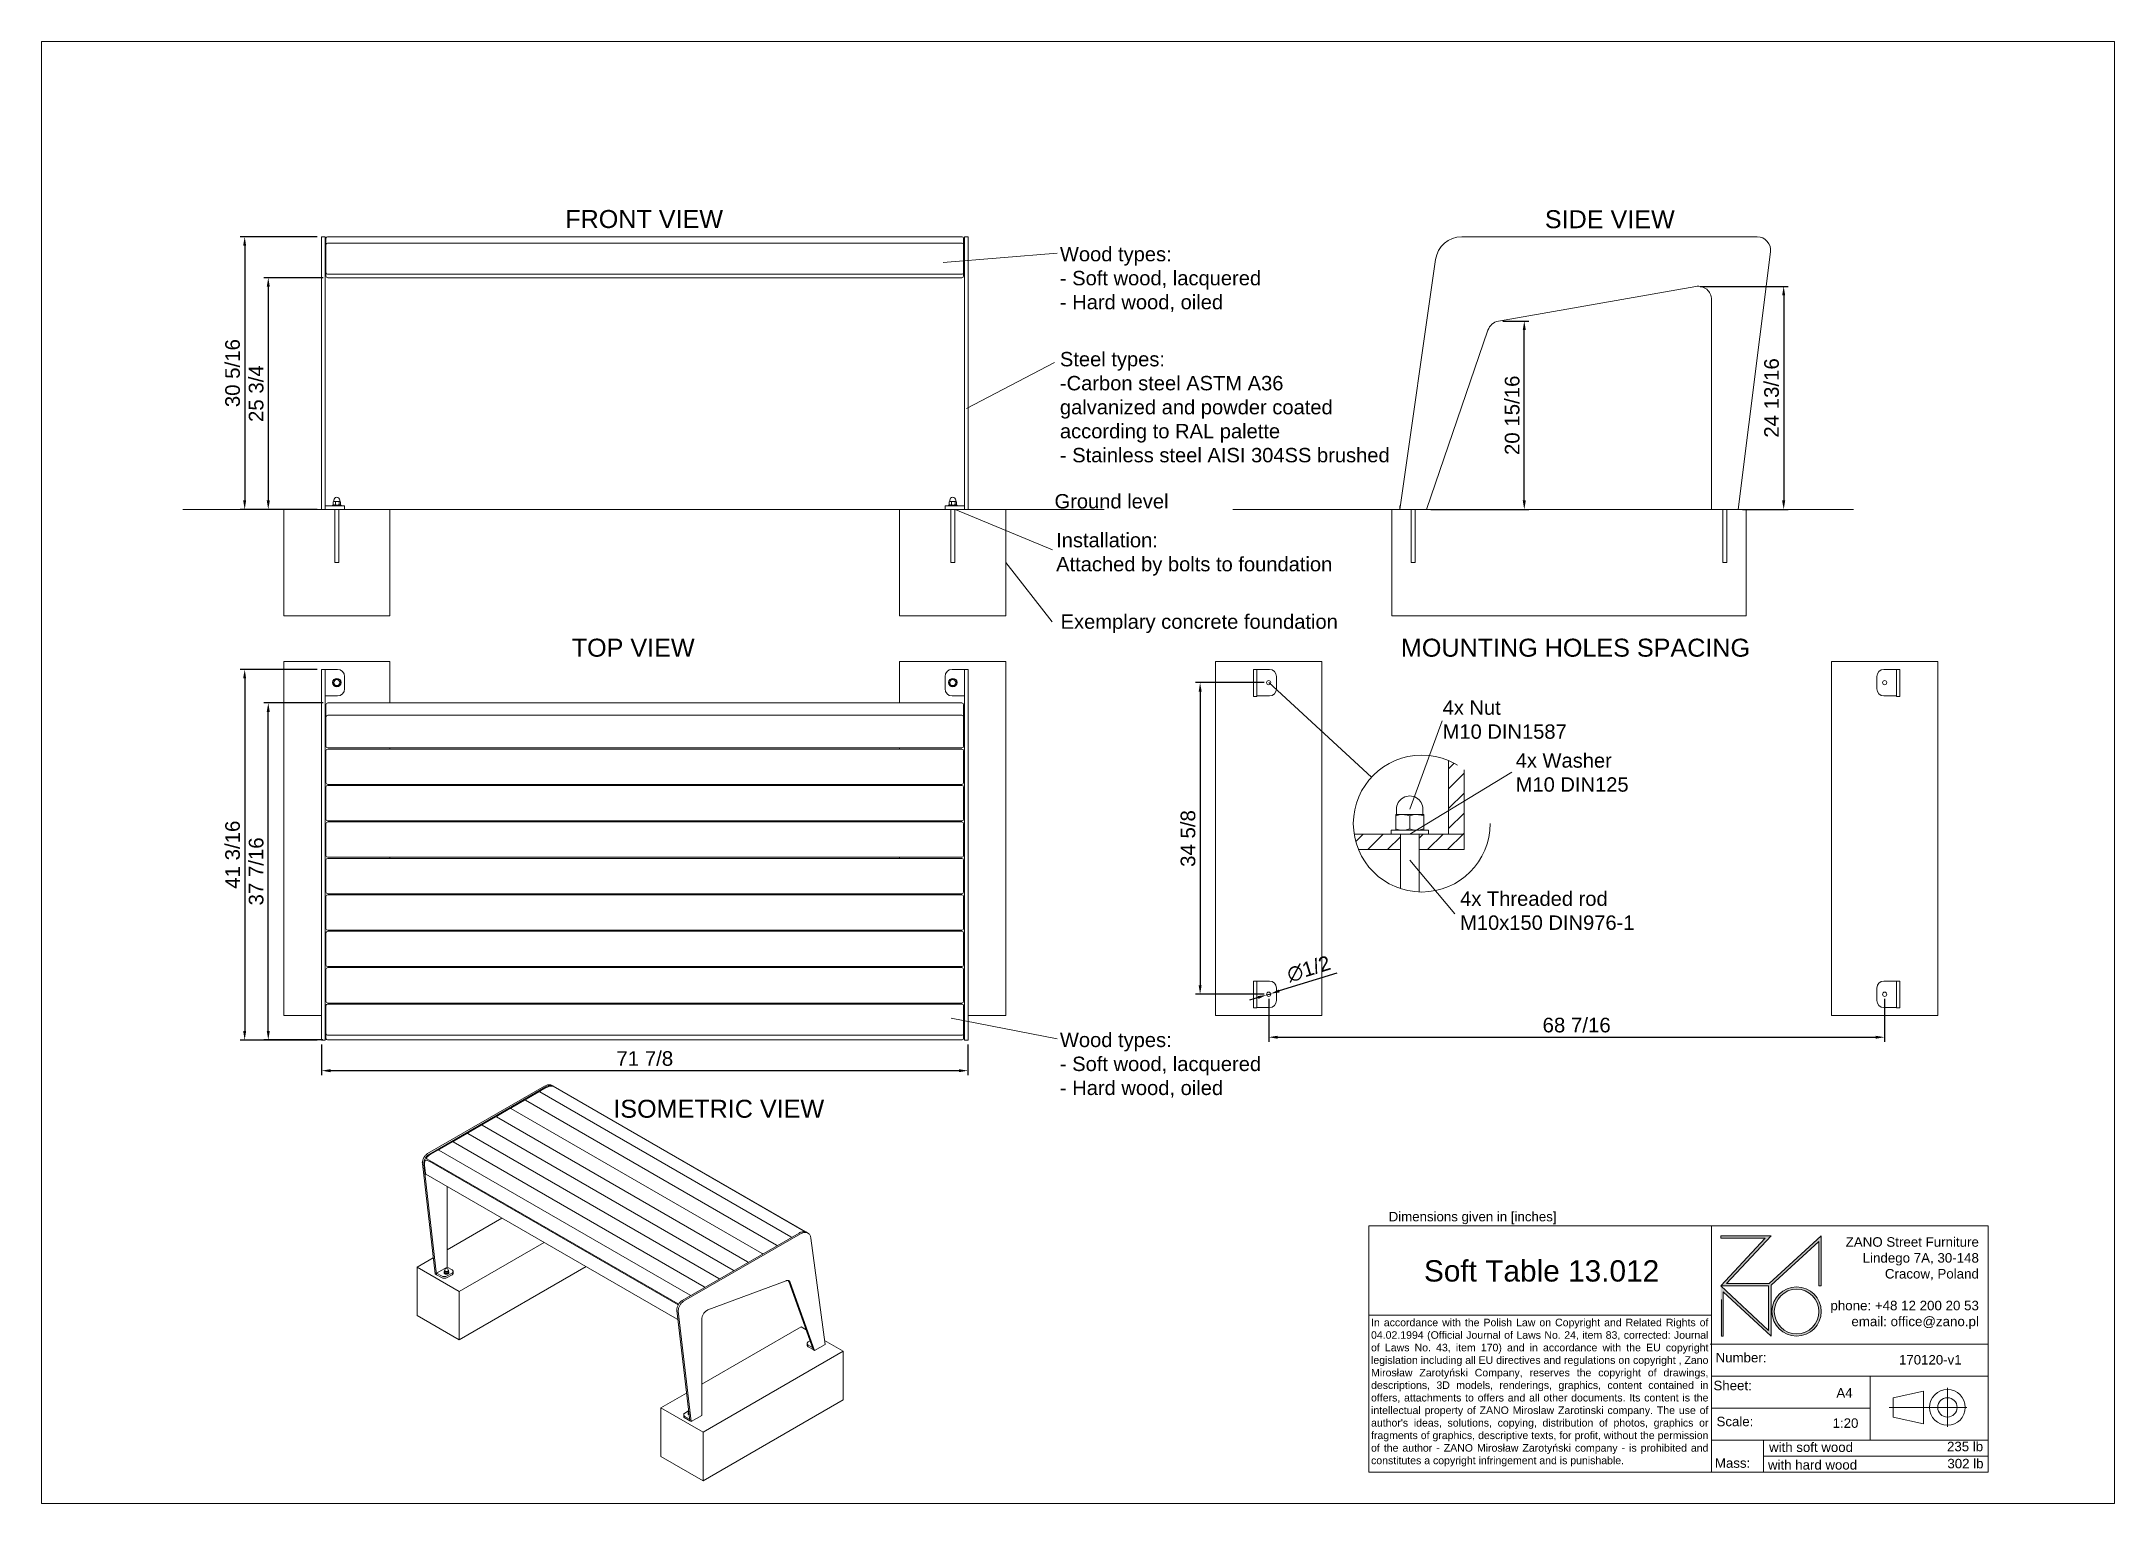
# Paper-space layout 'US' of a CAD drawing. Header units: inches. Extents: x -14.9 to -3.3, y -7.2 to 1.
# The model-space entities are those that its viewports show. They can reach past a viewport. Long polylines and large blocks are cut down to what shows.
import ezdxf

# ---------------------------------------------------------------- set-up
doc = ezdxf.new("R2010")
doc.units = ezdxf.units.IN
doc.linetypes.add('HIDDEN', pattern=[1.905, 1.27, -0.635])
for name, color, linetype, lineweight in [('ZANO_O', 10, 'Continuous', 0), ('ZANO_R', 7, 'Continuous', 0), ('ZANO_R_przerywana', 250, 'HIDDEN', 0), ('ZANO_W', 1, 'Continuous', 0)]:
    doc.layers.add(name, color=color, linetype=linetype, lineweight=lineweight)
doc.layers.add('ZANO_P', color=7, linetype='Continuous', lineweight=0, true_color=0xffffff)
doc.styles.get("Standard").update_dxf_attribs({"font": 'arial.ttf'})
doc.dimstyles.new('amerykanie', dxfattribs={"dimtxt": 50, "dimasz": 50, "dimexe": 0.5, "dimexo": 0.5, "dimgap": 1, "dimtad": 1, "dimdec": 0, "dimzin": 0, "dimlunit": 5, "dimtxsty": 'Standard', "dimcen": 0.09, "dimclrd": 1, "dimclre": 1, "dimclrt": 1, "dimazin": 0, "dimtfac": 1, "dimtdec": 0, "dimtmove": 0, "dimatfit": 3, "dimfxl": 1, "dimtzin": 0, "dimarcsym": 1})

psp = doc.layouts.new('US')

# ---------------------------------------------------------------- texts
at = {"layer": 'ZANO_O', "attachment_point": 1}
for s, insert, char_height, width in [('{\\fArial|b0|i0|c238|p34;FRONT VIEW}', (-11.955, 0.016), 0.1, 1.04774), ('{\\fArial|b0|i0|c238|p34;SIDE VIEW}', (-6.511, 0.015), 0.1, 1.0012), ('\\pxql;{\\fArial|b0|i0|c238|p34;Wood types:\\FARIALUNI.TTF|c238;\\P\\fArial|b0|i0|c238|p34;- Soft wood, lacquered\\FARIALUNI.TTF|c238;\\P\\fArial|b0|i0|c238|p34;- Hard wood, oiled}', (-9.206, -0.189), 0.08, 1.37907), ('\\pxql;Steel types:\\P-Carbon steel ASTM A36\\Pgalvanized and powder coated\\Paccording to RAL palette\\P- Stainless steel AISI 304SS brushed', (-9.206, -0.773), 0.08, 1.93979), ('{\\fArial|b0|i0|c238|p34;Ground level}', (-9.236, -1.563), 0.08, 0.78457), ('\\pxql;{\\fArial|b0|i0|c238|p34;Installation:\\FARIALUNI.TTF|c238;\\P\\fArial|b0|i0|c238|p34;Attached by bolts to foundation}', (-9.227, -1.779), 0.08, 1.81828), ('\\pxql;{\\fArial|b0|i0|c238|p34;Exemplary concrete foundation}', (-9.202, -2.232), 0.08, 1.68642), ('{\\fArial|b0|i0|c238|p34;TOP VIEW}', (-11.919, -2.367), 0.1, 0.86231), ('{\\fArial|b0|i0|c238|p34;MOUNTING HOLES SPACING}', (-7.311, -2.367), 0.1, 2.09064), ('4x Nut \\PM10 DIN1587', (-7.079, -2.71), 0.08, 0.89262), ('4x Washer \\PM10 DIN125', (-6.673, -3.004), 0.08, 0.85429), ('4x Threaded rod \\PM10x150 DIN976-1', (-6.982, -3.772), 0.08, 1.01516), ('\\pxql;{\\fArial|b0|i0|c238|p34;Wood types:\\FARIALUNI.TTF|c238;\\P\\fArial|b0|i0|c238|p34;- Soft wood, lacquered\\FARIALUNI.TTF|c238;\\P\\fArial|b0|i0|c238|p34;- Hard wood, oiled}', (-9.206, -4.557), 0.08, 1.37907), ('{\\fArial|b0|i0|c238|p34;ISOMETRIC VIEW}', (-11.688, -4.93), 0.1, 1.49258)]:
    psp.add_mtext(s, dxfattribs=dict(at, insert=insert, char_height=char_height, width=width))
at = {"layer": 'ZANO_R', "attachment_point": 1}
for s, insert, char_height, width in [('{\\fArial|b0|i0|c238|p34;Dimensions given in [inches]}', (-7.379, -5.553), 0.05269, 1.79436), ('\\pxqr;{\\fArial|b0|i0|c238|p34;ZANO Street Furniture\\FARIALUNI.TTF|c238;\\P\\fArial|b0|i0|c238|p34;Lindego 7A, 30-148\\FARIALUNI.TTF|c238;\\P\\fArial|b0|i0|c238|p34;Cracow, Poland\\FARIALUNI.TTF|c238;\\P\\P\\fArial|b0|i0|c238|p34;phone: +48 12 200 20 53\\FARIALUNI.TTF|c238;\\P\\fArial|b0|i0|c238|p34;email: office@zano.pl}', (-5.149, -5.694), 0.05298, 1.04998), ('\\pxql;Soft Table 13.012^I', (-7.183, -5.822), 0.11856, 1.7443), ("\\pxqj;{\\fArial|b0|i0|c238|p34;In accordance with the Polish Law on Copyright and Related Rights of 04.02.1994 (Official Journal of Laws No. 24, item 83, corrected: Journal of Laws No. 43, item 170) and in accordance with the EU copyright legislation including all EU directives and regulations on copyright , Zano Mirosław Zarotyński Company, reserves the copyright of drawings, descriptions, 3D models, renderings, graphics, content contained in offers, attachments to offers and all other documents. Its content is the intellectual property of ZANO Miroslaw Zarotinski company. The use of author's ideas, solutions, copying, distribution of photos, graphics or fragments of graphics, descriptive texts, for profit, without the permission of the author - ZANO Mirosław Zarotyński company - is prohibited and constitutes a copyright infringement and is punishable.}", (-7.477, -6.147), 0.041822, 1.86937), ('{\\fArial|b0|i0|c238|p34;Number:}', (-5.562, -6.337), 0.05269, 0.35585), ('170120-v1', (-4.543, -6.349), 0.0527, 0.49653), ('{\\fArial|b0|i0|c238|p34;Sheet:}', (-5.574, -6.492), 0.05269, 254.32319), ('{\\fArial|b0|i0|c238|p34;A4}', (-4.891, -6.533), 0.05269, 0.18637), ('{\\fArial|b0|i0|c238|p34;Scale:}', (-5.557, -6.692), 0.05269, 254.32319), ('1:20', (-4.912, -6.701), 0.0527, 0.20756), ('{\\fArial|b0|i0|c238|p34;with soft wood}', (-5.265, -6.835), 0.05269, 1.21824), ('235 lb', (-4.276, -6.831), 0.0527, 0.22908), ('{\\fArial|b0|i0|c238|p34;Mass:}', (-5.566, -6.923), 0.05269, 254.32319), ('{\\fArial|b0|i0|c238|p34;with hard wood}', (-5.271, -6.933), 0.05269, 0.89713), ('302 lb', (-4.274, -6.926), 0.0527, 0.22731)]:
    psp.add_mtext(s, dxfattribs=dict(at, insert=insert, char_height=char_height, width=width))

msp = doc.modelspace()

# ---------------------------------------------------------------- blocks, each defined once
blk = doc.blocks.new('*D354')
at = {"layer": 'ZANO_W', "color": 1, "lineweight": -2}
for p, q in [((3.95, 127.43), (-2.66, 127.43)), ((-2.16, 126.43), (-2.16, 102.67)), ((3.26, 101.67), (-2.66, 101.67))]:
    blk.add_line(p, q, dxfattribs=at)
at = {"layer": 'ZANO_W', "color": 1}
for points in [[(-1.99, 126.43), (-2.33, 126.43), (-2.16, 127.43)], [(-2.33, 102.67), (-1.99, 102.67), (-2.16, 101.67)]]:
    blk.add_solid(points, dxfattribs=at)
at = {"layer": 'ZANO_W', "color": 1, "insert": (-3.5, 114.55), "char_height": 1.625, "attachment_point": 5, "rotation": 90}
blk.add_mtext('25 3/4', dxfattribs=at)
blk = doc.blocks.new('*D355')
at = {"layer": 'ZANO_W', "color": 1, "lineweight": -2}
for p, q in [((3.26, 131.99), (-5.28, 131.99)), ((-4.78, 130.99), (-4.78, 102.67)), ((3.26, 101.67), (-5.28, 101.67))]:
    blk.add_line(p, q, dxfattribs=at)
at = {"layer": 'ZANO_W', "color": 1}
for points in [[(-4.62, 130.99), (-4.95, 130.99), (-4.78, 131.99)], [(-4.95, 102.67), (-4.62, 102.67), (-4.78, 101.67)]]:
    blk.add_solid(points, dxfattribs=at)
at = {"layer": 'ZANO_W', "color": 1, "insert": (-6.12, 116.83), "char_height": 1.625, "attachment_point": 5, "rotation": 90}
blk.add_mtext('30 5/16', dxfattribs=at)
blk = doc.blocks.new('*D356')
at = {"layer": 'ZANO_W', "color": 1, "lineweight": -2}
for p, q in [((157, 126.47), (166.77, 126.47)), ((166.27, 125.47), (166.27, 102.67)), ((161.71, 101.67), (166.77, 101.67))]:
    blk.add_line(p, q, dxfattribs=at)
at = {"layer": 'ZANO_W', "color": 1}
for points in [[(166.44, 125.47), (166.1, 125.47), (166.27, 126.47)], [(166.1, 102.67), (166.44, 102.67), (166.27, 101.67)]]:
    blk.add_solid(points, dxfattribs=at)
at = {"layer": 'ZANO_W', "color": 1, "insert": (164.93, 114.07), "char_height": 1.625, "attachment_point": 5, "rotation": 90}
blk.add_mtext('24 13/16', dxfattribs=at)
blk = doc.blocks.new('*D357')
at = {"layer": 'ZANO_W', "color": 1, "lineweight": -2}
for p, q in [((3.26, 83.89), (-5.28, 83.89)), ((-4.78, 82.89), (-4.78, 43.68)), ((3.26, 42.68), (-5.28, 42.68))]:
    blk.add_line(p, q, dxfattribs=at)
at = {"layer": 'ZANO_W', "color": 1}
for points in [[(-4.62, 82.89), (-4.95, 82.89), (-4.78, 83.89)], [(-4.95, 43.68), (-4.62, 43.68), (-4.78, 42.68)]]:
    blk.add_solid(points, dxfattribs=at)
at = {"layer": 'ZANO_W', "color": 1, "insert": (-6.12, 63.29), "char_height": 1.625, "attachment_point": 5, "rotation": 90}
blk.add_mtext('41 3/16', dxfattribs=at)
blk = doc.blocks.new('*D358')
at = {"layer": 'ZANO_W', "color": 1, "lineweight": -2}
for p, q in [((3.76, 42.18), (3.76, 38.78)), ((75.61, 42.18), (75.61, 38.78)), ((4.76, 39.28), (74.61, 39.28))]:
    blk.add_line(p, q, dxfattribs=at)
at = {"layer": 'ZANO_W', "color": 1}
for points in [[(4.76, 39.44), (4.76, 39.11), (3.76, 39.28)], [(74.61, 39.11), (74.61, 39.44), (75.61, 39.28)]]:
    blk.add_solid(points, dxfattribs=at)
at = {"layer": 'ZANO_W', "color": 1, "insert": (39.69, 40.62), "char_height": 1.625, "attachment_point": 5}
blk.add_mtext('71 7/8', dxfattribs=at)
blk = doc.blocks.new('*D359')
at = {"layer": 'ZANO_W', "color": 1, "lineweight": -2}
for p, q in [((108.53, 82.42), (100.91, 82.42)), ((101.41, 81.42), (101.41, 48.77)), ((108.53, 47.77), (100.91, 47.77))]:
    blk.add_line(p, q, dxfattribs=at)
at = {"layer": 'ZANO_W', "color": 1}
for points in [[(101.58, 81.42), (101.25, 81.42), (101.41, 82.42)], [(101.25, 48.77), (101.58, 48.77), (101.41, 47.77)]]:
    blk.add_solid(points, dxfattribs=at)
at = {"layer": 'ZANO_W', "color": 1, "insert": (100.07, 65.09), "char_height": 1.625, "attachment_point": 5, "rotation": 90}
blk.add_mtext('34 5/8', dxfattribs=at)
blk = doc.blocks.new('*D360')
at = {"layer": 'ZANO_W', "color": 1, "lineweight": -2}
for p, q in [((109.03, 47.27), (109.03, 42.5)), ((177.49, 47.27), (177.49, 42.5)), ((110.03, 43), (176.49, 43))]:
    blk.add_line(p, q, dxfattribs=at)
at = {"layer": 'ZANO_W', "color": 1}
for points in [[(110.03, 43.16), (110.03, 42.83), (109.03, 43)], [(176.49, 42.83), (176.49, 43.16), (177.49, 43)]]:
    blk.add_solid(points, dxfattribs=at)
at = {"layer": 'ZANO_W', "color": 1, "insert": (143.26, 44.34), "char_height": 1.625, "attachment_point": 5}
blk.add_mtext('68 7/16', dxfattribs=at)
blk = doc.blocks.new('*D361')
at = {"layer": 'ZANO_W', "color": 1, "lineweight": -2}
for p, q in [((116.62, 50.11), (110.21, 48.14)), ((107.85, 47.41), (106.89, 47.11)), ((108.8, 47.7), (109.26, 47.84))]:
    blk.add_line(p, q, dxfattribs=at)
at = {"layer": 'ZANO_W', "color": 1}
for points in [[(107.9, 47.25), (107.8, 47.57), (108.8, 47.7)], [(110.16, 48.29), (110.26, 47.98), (109.26, 47.84)]]:
    blk.add_solid(points, dxfattribs=at)
at = {"layer": 'ZANO_W', "color": 1, "insert": (113.49, 50.58), "char_height": 1.625, "attachment_point": 5, "rotation": 17.1097}
blk.add_mtext('∅1/2', dxfattribs=at)
blk = doc.blocks.new('*D362')
at = {"layer": 'ZANO_W', "color": 1, "lineweight": -2}
for p, q in [((3.95, 80.16), (-2.66, 80.16)), ((-2.16, 43.7), (-2.16, 79.16)), ((3.91, 42.7), (-2.66, 42.7))]:
    blk.add_line(p, q, dxfattribs=at)
at = {"layer": 'ZANO_W', "color": 1}
for points in [[(-1.99, 79.16), (-2.33, 79.16), (-2.16, 80.16)], [(-2.33, 43.7), (-1.99, 43.7), (-2.16, 42.7)]]:
    blk.add_solid(points, dxfattribs=at)
at = {"layer": 'ZANO_W', "color": 1, "insert": (-3.5, 61.43), "char_height": 1.625, "attachment_point": 5, "rotation": 90}
blk.add_mtext('37 7/16', dxfattribs=at)
blk = doc.blocks.new('*D363')
at = {"layer": 'ZANO_O', "color": 1, "lineweight": -2}
for p, q in [((135.06, 122.61), (137.94, 122.61)), ((137.44, 102.67), (137.44, 121.61)), ((127.06, 101.67), (137.94, 101.67))]:
    blk.add_line(p, q, dxfattribs=at)
at = {"layer": 'ZANO_O', "color": 1}
for points in [[(137.61, 121.61), (137.27, 121.61), (137.44, 122.61)], [(137.27, 102.67), (137.61, 102.67), (137.44, 101.67)]]:
    blk.add_solid(points, dxfattribs=at)
at = {"layer": 'ZANO_O', "color": 1, "insert": (136.1, 112.14), "char_height": 1.625, "attachment_point": 5, "rotation": 90}
blk.add_mtext('20 15/16', dxfattribs=at)

# ---------------------------------------------------------------- dimensions: what is measured, and where the dimension line sits
at = {"layer": 'ZANO_O'}
dim = msp.add_linear_dim(base=(137.43869, 122.60544), p1=(126.56191, 101.67073), p2=(134.55998, 122.60544), angle=90, dimstyle='amerykanie', override={"dimtxt": 1.625, "dimasz": 1, "dimgap": 0.5, "dimdec": 4, "dimaunit": 1, "dimadec": 1, "dimtdec": 4, "dimtmove": 1, "dimfrac": 2}, dxfattribs=at)
dim.commit()
dim.dimension.update_dxf_attribs({"geometry": '*D363', "text_midpoint": (136.09848, 112.13809)})
at = {"layer": 'ZANO_W'}
for base, p1, p2, picture, middle in [((-4.78416, 101.67073), (3.76433, 131.98569), (3.76433, 101.67073), '*D355', (-6.12493, 116.82821)), ((-2.15934, 101.67073), (4.4533, 127.43451), (3.76433, 101.67073), '*D354', (-3.5001, 114.55262)), ((166.271306, 101.670729), (156.498973, 126.473878), (161.20758, 101.670729), '*D356', (164.930541, 114.072303)), ((-4.78416, 42.68146), (3.76433, 83.8939), (3.76433, 42.68146), '*D357', (-6.12493, 63.28768)), ((101.41364, 47.77185), (109.03022, 82.41752), (109.03022, 47.77185), '*D359', (100.07288, 65.09469)), ((-2.15934, 80.16115), (4.41394, 42.69538), (4.4533, 80.16115), '*D362', (-3.5001, 61.42826))]:
    dim = msp.add_linear_dim(base=base, p1=p1, p2=p2, angle=90, dimstyle='amerykanie', override={"dimtxt": 1.625, "dimasz": 1, "dimgap": 0.5, "dimdec": 4, "dimaunit": 1, "dimadec": 1, "dimtdec": 4, "dimtmove": 1, "dimfrac": 2}, dxfattribs=at)
    dim.commit()
    dim.dimension.update_dxf_attribs({"geometry": picture, "text_midpoint": middle})
dim = msp.add_diameter_dim_2p(p1=(108.804454, 47.702355), p2=(109.255986, 47.841348), dimstyle='amerykanie', override={"dimtxt": 1.625, "dimasz": 1, "dimgap": 0.5, "dimdec": 4, "dimaunit": 1, "dimadec": 1, "dimtdec": 4, "dimtmove": 1, "dimfrac": 2}, dxfattribs=at)
dim.commit()
dim.dimension.update_dxf_attribs({"geometry": '*D361', "text_midpoint": (113.491475, 50.583948)})
for base, p1, p2, picture, middle in [((177.49478, 42.99536), (109.03022, 47.77185), (177.49478, 47.77185), '*D360', (143.2625, 44.33557)), ((75.61472, 39.27721), (3.76433, 42.68146), (75.61472, 42.68146), '*D358', (39.68953, 40.61742))]:
    dim = msp.add_linear_dim(base=base, p1=p1, p2=p2, dimstyle='amerykanie', override={"dimtxt": 1.625, "dimasz": 1, "dimgap": 0.5, "dimdec": 4, "dimaunit": 1, "dimadec": 1, "dimtdec": 4, "dimtmove": 1, "dimfrac": 2}, dxfattribs=at)
    dim.commit()
    dim.dimension.update_dxf_attribs({"geometry": picture, "text_midpoint": middle})

# ---------------------------------------------------------------- linework, layer by layer
at = {"layer": 'ZANO_R'}
for p, q in [((3.76433, 131.98569), (4.15803, 131.98569)), ((3.76433, 130.30287), (3.76433, 131.98569)), ((4.15803, 130.30287), (4.15803, 131.98569)), ((4.25645, 131.57191), (4.25645, 131.82821)), ((4.25645, 131.13606), (4.25645, 131.57191)), ((4.41394, 131.98569), (74.96511, 131.98569)), ((75.12259, 131.82821), (75.12259, 131.57191)), ((75.12259, 131.57191), (75.12259, 131.13606)), ((75.22102, 130.30287), (75.22102, 131.98569)), ((75.22102, 131.98569), (75.61472, 131.98569)), ((75.61472, 130.30287), (75.61472, 131.98569)), ((163.32553, 131.98569), (130.50058, 131.98569)), ((3.76433, 101.67073), (3.76433, 130.30287)), ((4.15803, 101.67073), (4.15803, 130.30287)), ((4.25645, 130.18255), (4.25645, 131.13606)), ((4.25645, 127.99507), (4.25645, 130.18255)), ((74.96511, 131.29354), (4.41394, 131.29354)), ((75.12259, 131.13606), (75.12259, 130.18255)), ((75.12259, 130.18255), (75.12259, 127.99507)), ((75.22102, 101.67073), (75.22102, 130.30287)), ((75.61472, 101.67073), (75.61472, 130.30287)), ((127.5775, 129.4505), (123.60916, 101.67073)), ((161.20758, 101.67073), (164.80989, 130.30287)), ((4.25645, 127.63136), (4.25645, 127.99507)), ((4.41394, 127.83759), (74.96511, 127.83759)), ((4.4533, 127.43451), (74.92574, 127.43451)), ((75.12259, 127.99507), (75.12259, 127.63136)), ((134.55998, 122.60544), (156.49897, 126.47388)), ((158.25482, 125.00054), (158.25482, 101.67073)), ((126.56191, 101.67073), (133.40465, 121.61756)), ((-11.65959, 101.67073), (90.73438, 101.67073)), ((-0.44827, 101.67073), (11.36275, 101.67073)), ((11.36275, 101.67073), (-0.44827, 101.67073)), ((4.15803, 102.06443), (5.53598, 102.06443)), ((4.9848, 102.16286), (4.9848, 102.06443)), ((5.92968, 102.16286), (4.9848, 102.16286)), ((5.05165, 102.52491), (5.05165, 102.1945)), ((5.10291, 102.55656), (5.07386, 102.53978)), ((5.07386, 102.17963), (5.10291, 102.16286)), ((5.17633, 102.55656), (5.10291, 102.55656)), ((5.1226, 102.69435), (5.1226, 102.5664)), ((5.17633, 102.55656), (5.50381, 102.55656)), ((5.22149, 101.67073), (5.693, 101.67073)), ((5.22149, 101.67073), (5.693, 101.67073)), ((5.30101, 102.52491), (5.30101, 102.1945)), ((5.50381, 102.55656), (5.78472, 102.55656)), ((5.53598, 102.06443), (6.32338, 102.06443)), ((5.70661, 102.52491), (5.70661, 102.1945)), ((5.78472, 102.55656), (5.81157, 102.55656)), ((5.79189, 102.5664), (5.79189, 102.69435)), ((5.84062, 102.53978), (5.81157, 102.55656)), ((5.81157, 102.16286), (5.84062, 102.17963)), ((5.86284, 102.52491), (5.86284, 102.1945)), ((5.92968, 102.06443), (5.92968, 102.16286)), ((6.32338, 102.06443), (6.32338, 101.67073)), ((68.0163, 101.67073), (79.82732, 101.67073)), ((79.82732, 101.67073), (68.0163, 101.67073)), ((73.05567, 102.06443), (73.05567, 101.67073)), ((73.05567, 102.06443), (73.84307, 102.06443)), ((73.44937, 102.16286), (73.44937, 102.06443)), ((74.39425, 102.16286), (73.44937, 102.16286)), ((73.51621, 102.52491), (73.51621, 102.1945)), ((73.56748, 102.55656), (73.53842, 102.53978)), ((73.53842, 102.17963), (73.56748, 102.16286)), ((73.64089, 102.55656), (73.56748, 102.55656)), ((73.58716, 102.69435), (73.58716, 102.5664)), ((73.64089, 102.55656), (73.96837, 102.55656)), ((73.68605, 101.67073), (74.15756, 101.67073)), ((73.68605, 101.67073), (74.15756, 101.67073)), ((73.76557, 102.52491), (73.76557, 102.1945)), ((73.84307, 102.06443), (75.22102, 102.06443)), ((73.96837, 102.55656), (74.24929, 102.55656)), ((74.17117, 102.52491), (74.17117, 102.1945)), ((74.24929, 102.55656), (74.27614, 102.55656)), ((74.25645, 102.5664), (74.25645, 102.69435)), ((74.30519, 102.53978), (74.27614, 102.55656)), ((74.27614, 102.16286), (74.30519, 102.17963)), ((74.32741, 102.52491), (74.32741, 102.1945)), ((74.39425, 102.06443), (74.39425, 102.16286)), ((105.04546, 101.67073), (174.04722, 101.67073)), ((122.72333, 101.67073), (162.09341, 101.67073)), ((162.09341, 101.67073), (122.72333, 101.67073)), ((123.60916, 102.06443), (123.60916, 101.67073)), ((123.60916, 102.06443), (123.6654, 102.06443)), ((125.32175, 101.67073), (124.85118, 101.67073)), ((159.96742, 101.67073), (159.49684, 101.67073)), ((3.76433, 83.8939), (4.15803, 83.8939)), ((3.76433, 79.92555), (3.76433, 83.8939)), ((4.15803, 83.8939), (4.15803, 83.83766)), ((5.53598, 83.8939), (4.15803, 83.8939)), ((4.15803, 79.92555), (4.15803, 83.83766)), ((6.32338, 81.72854), (6.32338, 83.1065)), ((73.05567, 83.1065), (73.05567, 81.72854)), ((75.22102, 83.8939), (73.84307, 83.8939)), ((75.22102, 83.83766), (75.22102, 83.8939)), ((75.22102, 83.8939), (75.61472, 83.8939)), ((75.22102, 79.92555), (75.22102, 83.83766)), ((75.61472, 79.92555), (75.61472, 83.8939)), ((107.33731, 83.8939), (107.73101, 83.8939)), ((107.33731, 83.86578), (107.33731, 83.8939)), ((107.33731, 83.86578), (107.33731, 80.87361)), ((107.33731, 83.86578), (107.73101, 83.86578)), ((107.73101, 80.94114), (107.73101, 83.8939)), ((107.73101, 83.8939), (109.10896, 83.8939)), ((107.73101, 83.86578), (107.73101, 80.87361)), ((109.89636, 83.1065), (109.89636, 81.72854)), ((176.62864, 81.72854), (176.62864, 83.1065)), ((177.41605, 83.8939), (178.794, 83.8939)), ((178.794, 83.8939), (178.794, 80.94114)), ((178.794, 83.8939), (179.1877, 83.8939)), ((178.794, 83.86578), (178.794, 80.87361)), ((178.794, 83.86578), (179.1877, 83.86578)), ((179.1877, 83.86578), (179.1877, 83.8939)), ((179.1877, 83.86578), (179.1877, 80.87361)), ((4.15803, 80.94114), (5.53598, 80.94114)), ((73.84307, 80.94114), (75.22102, 80.94114)), ((107.73101, 80.87361), (107.33731, 80.87361)), ((109.10896, 80.94114), (107.73101, 80.94114)), ((178.794, 80.94114), (177.41605, 80.94114)), ((179.1877, 80.87361), (178.794, 80.87361)), ((3.76433, 77.00247), (3.76433, 79.92555)), ((4.15803, 77.00247), (4.15803, 79.92555)), ((4.25645, 79.75273), (4.25645, 79.9643)), ((4.25645, 78.99908), (4.25645, 79.75273)), ((4.25645, 78.60065), (4.25645, 78.99908)), ((4.25645, 76.84652), (4.25645, 78.60065)), ((74.92574, 80.16115), (4.4533, 80.16115)), ((74.92574, 78.7975), (4.4533, 78.7975)), ((75.12259, 79.9643), (75.12259, 79.75273)), ((75.12259, 79.75273), (75.12259, 78.99908)), ((75.12259, 78.99908), (75.12259, 78.60065)), ((75.12259, 78.60065), (75.12259, 76.84652)), ((75.22102, 77.00247), (75.22102, 79.92555)), ((75.61472, 77.00247), (75.61472, 79.92555)), ((3.76433, 44.17752), (3.76433, 77.00247)), ((4.15803, 44.17752), (4.15803, 77.00247)), ((4.25645, 75.35046), (4.25645, 76.84652)), ((75.12259, 76.84652), (75.12259, 75.35046)), ((75.22102, 44.17752), (75.22102, 77.00247)), ((75.61472, 44.17752), (75.61472, 77.00247)), ((4.25645, 71.29923), (4.25645, 74.84254)), ((74.92574, 75.15361), (4.4533, 75.15361)), ((4.4533, 75.03939), (74.92574, 75.03939)), ((11.36275, 75.03939), (11.36275, 75.15361)), ((68.0163, 75.15361), (68.0163, 75.03939)), ((75.12259, 74.84254), (75.12259, 71.29923)), ((129.0333, 73.74145), (129.0333, 65.58102)), ((129.0333, 72.8509), (129.63487, 73.45247)), ((129.0333, 70.63075), (130.76387, 72.36133)), ((130.76387, 72.71182), (130.76387, 65.58102)), ((4.25645, 67.24801), (4.25645, 70.79132)), ((74.92574, 71.10238), (4.4533, 71.10238)), ((4.4533, 70.98817), (74.92574, 70.98817)), ((11.36275, 70.98817), (11.36275, 71.10238)), ((68.0163, 71.10238), (68.0163, 70.98817)), ((75.12259, 70.79132), (75.12259, 67.24801)), ((129.0333, 68.4106), (130.76387, 70.14118)), ((74.92574, 67.05116), (4.4533, 67.05116)), ((4.4533, 66.93694), (74.92574, 66.93694)), ((11.36275, 66.93694), (11.36275, 67.05116)), ((68.0163, 67.05116), (68.0163, 66.93694)), ((123.14933, 67.60513), (123.14933, 67.74424)), ((123.92809, 67.74424), (123.14933, 67.74424)), ((123.14933, 67.60513), (123.53086, 67.70606)), ((123.14933, 67.60513), (123.14933, 66.15278)), ((123.23586, 68.34994), (123.23586, 67.78751)), ((123.53086, 67.70606), (123.92809, 67.74424)), ((125.48561, 67.74424), (123.92809, 67.74424)), ((124.70685, 67.60513), (125.08838, 67.70606)), ((124.70685, 67.60513), (124.70685, 66.15278)), ((125.08838, 67.70606), (125.48561, 67.74424)), ((126.26437, 67.74424), (125.48561, 67.74424)), ((126.17784, 67.78751), (126.17784, 68.34994)), ((126.26437, 67.60513), (126.26437, 67.74424)), ((126.26437, 67.60513), (126.26437, 66.15278)), ((129.0333, 66.19045), (130.76387, 67.92103)), ((4.25645, 63.19678), (4.25645, 66.74009)), ((75.12259, 66.74009), (75.12259, 63.19678)), ((118.52758, 65.5849), (123.6685, 65.58102)), ((118.70672, 64.74448), (119.54696, 65.58471)), ((120.03284, 63.85044), (121.76512, 65.58272)), ((122.25299, 63.85044), (123.6685, 65.26596)), ((122.63015, 66.01367), (122.63015, 65.58102)), ((126.78354, 66.01367), (122.63015, 66.01367)), ((126.78354, 65.58102), (122.63015, 65.58102)), ((123.14933, 66.01367), (123.14933, 66.15278)), ((123.6685, 63.85044), (123.6685, 65.58102)), ((123.6685, 65.58102), (123.6685, 59.5225)), ((124.32532, 66.05185), (123.92809, 66.01367)), ((124.70685, 66.15278), (124.32532, 66.05185)), ((125.88283, 66.05185), (125.48561, 66.01367)), ((125.7452, 63.85044), (125.7452, 65.58102)), ((125.7452, 65.58102), (130.76387, 65.58102)), ((125.7452, 65.58102), (125.7452, 59.14792)), ((125.7452, 65.1225), (126.20371, 65.58102)), ((126.26437, 66.15278), (125.88283, 66.05185)), ((126.26437, 66.01367), (126.26437, 66.15278)), ((126.69328, 63.85044), (128.42386, 65.58102)), ((126.78354, 65.58102), (126.78354, 66.01367)), ((128.91343, 63.85044), (130.64401, 65.58102)), ((130.76387, 65.58102), (129.0333, 65.58102)), ((130.64401, 65.58102), (130.76387, 65.70088)), ((4.25645, 59.14556), (4.25645, 62.68887)), ((74.92574, 62.99993), (4.4533, 62.99993)), ((4.4533, 62.88572), (74.92574, 62.88572)), ((11.36275, 62.88572), (11.36275, 62.99993)), ((68.0163, 62.99993), (68.0163, 62.88572)), ((75.12259, 62.68887), (75.12259, 59.14556)), ((123.6685, 63.85044), (118.9778, 63.85044)), ((130.76387, 63.85044), (125.7452, 63.85044)), ((4.25645, 55.09433), (4.25645, 58.63764)), ((74.92574, 58.94871), (4.4533, 58.94871)), ((4.4533, 58.83449), (74.92574, 58.83449)), ((11.36275, 58.83449), (11.36275, 58.94871)), ((68.0163, 58.94871), (68.0163, 58.83449)), ((75.12259, 58.63764), (75.12259, 55.09433)), ((4.25645, 51.04311), (4.25645, 54.58641)), ((74.92574, 54.89748), (4.4533, 54.89748)), ((4.4533, 54.78327), (74.92574, 54.78327)), ((11.36275, 54.78327), (11.36275, 54.89748)), ((68.0163, 54.89748), (68.0163, 54.78327)), ((75.12259, 54.58641), (75.12259, 51.04311)), ((74.92574, 50.84626), (4.4533, 50.84626)), ((4.4533, 50.73204), (74.92574, 50.73204)), ((11.36275, 50.73204), (11.36275, 50.84626)), ((68.0163, 50.84626), (68.0163, 50.73204)), ((4.25645, 49.24823), (4.15803, 49.24823)), ((4.25645, 46.99188), (4.25645, 50.53519)), ((75.12259, 50.53519), (75.12259, 46.99188)), ((75.22102, 49.24823), (75.12259, 49.24823)), ((107.33731, 49.24823), (107.33731, 46.27071)), ((107.33731, 49.24823), (107.73101, 49.24823)), ((107.73101, 46.29547), (107.73101, 49.24823)), ((107.73101, 49.24823), (109.10896, 49.24823)), ((107.73101, 49.24823), (107.73101, 46.27071)), ((109.89636, 48.46083), (109.89636, 47.08288)), ((176.62864, 47.08288), (176.62864, 48.46083)), ((177.41605, 49.24823), (178.794, 49.24823)), ((178.794, 49.24823), (178.794, 46.29547)), ((178.794, 49.24823), (178.794, 46.27071)), ((178.794, 49.24823), (179.1877, 49.24823)), ((179.1877, 49.24823), (179.1877, 46.27071)), ((4.15803, 46.29547), (4.25645, 46.29547)), ((4.25645, 44.31861), (4.25645, 46.52334)), ((4.41394, 46.68082), (74.96511, 46.68082)), ((74.92574, 46.79503), (4.4533, 46.79503)), ((11.36275, 46.68082), (11.36275, 46.79503)), ((68.0163, 46.79503), (68.0163, 46.68082)), ((75.12259, 46.52334), (75.12259, 44.31861)), ((75.12259, 46.29547), (75.22102, 46.29547)), ((107.73101, 46.27071), (107.33731, 46.27071)), ((109.10896, 46.29547), (107.73101, 46.29547)), ((178.794, 46.29547), (177.41605, 46.29547)), ((179.1877, 46.27071), (178.794, 46.27071)), ((3.76433, 42.68146), (3.76433, 44.17752)), ((4.15803, 45.40965), (4.25645, 45.40965)), ((4.15803, 42.68146), (4.15803, 44.17752)), ((4.25645, 43.38983), (4.25645, 44.31861)), ((75.12259, 45.40965), (75.22102, 45.40965)), ((75.12259, 44.31861), (75.12259, 43.38983)), ((75.22102, 42.68146), (75.22102, 44.17752)), ((75.61472, 42.68146), (75.61472, 44.17752)), ((3.76433, 42.68146), (4.15803, 42.68146)), ((4.25645, 43.00538), (4.25645, 43.38983)), ((4.25645, 42.85286), (4.25645, 43.00538)), ((4.41394, 43.23235), (74.96511, 43.23235)), ((4.41394, 42.69538), (74.96511, 42.69538)), ((75.12259, 43.38983), (75.12259, 43.00538)), ((75.12259, 43.00538), (75.12259, 42.85286)), ((75.22102, 42.68146), (75.61472, 42.68146)), ((15.55534, 30.05868), (28.55177, 37.56136)), ((15.71122, 29.9687), (28.70765, 37.47137)), ((27.91427, 36.91565), (26.51136, 36.10577)), ((55.92674, 20.80802), (28.02448, 36.91565)), ((28.06025, 36.93629), (28.06025, 36.895)), ((28.70771, 37.3737), (28.11537, 37.03175)), ((29.53425, 37.55323), (29.37838, 37.64322)), ((57.41469, 21.43349), (29.51244, 37.54112)), ((57.57244, 21.36657), (29.67019, 37.4742)), ((24.70625, 35.06371), (23.30334, 34.25383)), ((52.71872, 18.95608), (24.81647, 35.06371)), ((24.85224, 35.08434), (24.85224, 35.04306)), ((26.31026, 35.98968), (24.90735, 35.1798)), ((54.32273, 19.88205), (26.42047, 35.98968)), ((26.45624, 36.01032), (26.45624, 35.96903)), ((19.89423, 32.28579), (18.49132, 31.4759)), ((47.9067, 16.17815), (20.00444, 32.28579)), ((20.04021, 32.30642), (20.04021, 32.26513)), ((21.49824, 33.21176), (20.09533, 32.40188)), ((49.51071, 17.10413), (21.60845, 33.21176)), ((21.64422, 33.23239), (21.64422, 33.19111)), ((23.10224, 34.13773), (21.69934, 33.32785)), ((51.11472, 18.0301), (23.21246, 34.13773)), ((23.24823, 34.15837), (23.24823, 34.11708)), ((16.69724, 30.45074), (15.82432, 29.94682)), ((44.71884, 14.32512), (16.78541, 30.45074)), ((16.8322, 30.45447), (16.8322, 30.42373)), ((18.29022, 31.35981), (16.88731, 30.54993)), ((46.30269, 15.25218), (18.40044, 31.35981)), ((18.43621, 31.38045), (18.43621, 31.33916)), ((16.3939, 16.68256), (14.96764, 28.95001)), ((16.54978, 16.59257), (15.12352, 28.86002)), ((15.20609, 28.77607), (15.31505, 27.83885)), ((15.35855, 27.77267), (43.29199, 11.64704)), ((15.7924, 29.17742), (15.38013, 29.33613)), ((15.45658, 29.46461), (43.39001, 13.33899)), ((43.40358, 13.23906), (15.8048, 29.1715)), ((17.71887, 26.41008), (17.71887, 17.44748)), ((25.32812, 23.76589), (25.24836, 23.71985)), ((29.92472, 21.02024), (30.00448, 21.06629)), ((43.8473, 13.72609), (56.84372, 21.22876)), ((44.00317, 13.6361), (56.9996, 21.13878)), ((57.60771, 21.33879), (57.58459, 21.35844)), ((57.82621, 21.22063), (57.67033, 21.31062)), ((58.15694, 20.64779), (59.72814, 8.85371)), ((16.3939, 16.68256), (16.54978, 16.59257)), ((17.71887, 17.44748), (16.54978, 16.77258)), ((16.54978, 16.77258), (17.09536, 16.45762)), ((16.54978, 16.77258), (16.54978, 16.59257)), ((16.54978, 16.59257), (17.09536, 16.27762)), ((17.38419, 16.85807), (17.38419, 16.81307)), ((17.43715, 16.97288), (17.43715, 16.82182)), ((17.46135, 17.10107), (17.46135, 17.04257)), ((17.61903, 16.89247), (17.61903, 16.7414)), ((18.26445, 17.13252), (17.71887, 17.44748)), ((17.71887, 16.45762), (18.26445, 16.77258)), ((17.71887, 16.27762), (18.26445, 16.59257)), ((17.83061, 16.94319), (17.83061, 16.79212)), ((17.83611, 17.04257), (17.83611, 17.10107)), ((17.8603, 17.07433), (17.83611, 17.09073)), ((17.8603, 17.07433), (17.8603, 16.92326)), ((17.91326, 16.81307), (17.91326, 16.85807)), ((18.39358, 16.77255), (18.39358, 16.95255)), ((34.60183, 18.3202), (34.63949, 18.34194)), ((34.63949, 18.39056), (34.63949, 18.34194)), ((55.39236, 15.92222), (46.70602, 12.67638)), ((58.40317, 8.2688), (55.69391, 15.82461)), ((58.55905, 8.17881), (55.84979, 15.73462)), ((44.68586, 0.34996), (43.25959, 12.61741)), ((43.39156, 13.33816), (43.39001, 13.33899)), ((43.39463, 13.3365), (43.44472, 13.31143)), ((44.84174, 0.25998), (43.41547, 12.52743)), ((46.01083, 11.60143), (46.01083, 0.93488)), ((58.05564, 9.23803), (57.85759, 9.1237)), ((57.72846, 8.94373), (57.72846, 8.76373)), ((57.85759, 8.76376), (58.32178, 8.49579)), ((57.85759, 8.58375), (58.40317, 8.2688)), ((58.40317, 8.2688), (58.55905, 8.17881)), ((59.72814, 8.85371), (58.55905, 8.17881)), ((44.01115, 1.02489), (44.01115, 0.84489)), ((44.5584, 1.44624), (44.14028, 1.20487)), ((44.14028, 0.84492), (44.66342, 0.54292)), ((44.14028, 0.66492), (44.68586, 0.34996)), ((44.49147, 1.20937), (44.49147, 1.16437)), ((44.54443, 1.32419), (44.54443, 1.17312)), ((44.54443, 1.32419), (44.57328, 1.31823)), ((44.56204, 1.41496), (44.55928, 1.40422)), ((44.56217, 1.41381), (44.55928, 1.40422)), ((44.68586, 0.34996), (44.84174, 0.25998)), ((46.01083, 0.93488), (44.84174, 0.25998))]:
    msp.add_line(p, q, dxfattribs=at)
at = {"layer": 'ZANO_R', "flags": 128}
for points in [[(5.05165, 102.52491), (5.11273, 102.54787), (5.17633, 102.55656)], [(5.07441, 102.53889), (5.06997, 102.53747), (5.05165, 102.52491)], [(5.05165, 102.1945), (5.06997, 102.18194), (5.07441, 102.18052)], [(5.30101, 102.1945), (5.23993, 102.17154), (5.17633, 102.16286)], [(5.30101, 102.52491), (5.40037, 102.54787), (5.50381, 102.55656)], [(5.70661, 102.1945), (5.60725, 102.17154), (5.50381, 102.16286)], [(5.78472, 102.55656), (5.72493, 102.53747), (5.70661, 102.52491)], [(5.70661, 102.1945), (5.72493, 102.18194), (5.78472, 102.16286)], [(5.86284, 102.52491), (5.80483, 102.55431), (5.78472, 102.55656)], [(5.78472, 102.16286), (5.80483, 102.1651), (5.86284, 102.1945)], [(73.51621, 102.52491), (73.57729, 102.54787), (73.64089, 102.55656)], [(73.53898, 102.53889), (73.53453, 102.53747), (73.51621, 102.52491)], [(73.51621, 102.1945), (73.53453, 102.18194), (73.53898, 102.18052)], [(73.76557, 102.1945), (73.70449, 102.17154), (73.64089, 102.16286)], [(73.76557, 102.52491), (73.86493, 102.54787), (73.96837, 102.55656)], [(74.17117, 102.1945), (74.07182, 102.17154), (73.96837, 102.16286)], [(74.24929, 102.55656), (74.18949, 102.53747), (74.17117, 102.52491)], [(74.17117, 102.1945), (74.18949, 102.18194), (74.24929, 102.16286)], [(74.32741, 102.52491), (74.2694, 102.55431), (74.24929, 102.55656)], [(74.24929, 102.16286), (74.2694, 102.1651), (74.32741, 102.1945)], [(5.12976, 82.55282), (5.06997, 82.40809), (5.05165, 82.36375)], [(5.05165, 82.36375), (5.11273, 82.28429), (5.17633, 82.20156)], [(5.20788, 82.74189), (5.14987, 82.60149), (5.12976, 82.55282)], [(5.17633, 82.20156), (5.18519, 82.19003), (5.24319, 82.11458), (5.30101, 82.03938)], [(5.41068, 82.76878), (5.39625, 82.76686), (5.30192, 82.75436), (5.20788, 82.74189)], [(5.30101, 82.03938), (5.40037, 82.05255), (5.50381, 82.06626)], [(5.61347, 82.79566), (5.51412, 82.78249), (5.41068, 82.76878)], [(5.50381, 82.06626), (5.51823, 82.06817), (5.61257, 82.08068), (5.70661, 82.09315)], [(5.73815, 82.63348), (5.72929, 82.64501), (5.67129, 82.72046), (5.61347, 82.79566)], [(5.78472, 82.28222), (5.72493, 82.13749), (5.70661, 82.09315)], [(5.86284, 82.47129), (5.80175, 82.55075), (5.73815, 82.63348)], [(5.86284, 82.47129), (5.80483, 82.33089), (5.78472, 82.28222)], [(73.59433, 82.55282), (73.53453, 82.40809), (73.51621, 82.36375)], [(73.51621, 82.36375), (73.57729, 82.28429), (73.64089, 82.20156)], [(73.67244, 82.74189), (73.61443, 82.60149), (73.59433, 82.55282)], [(73.64089, 82.20156), (73.64976, 82.19003), (73.70776, 82.11458), (73.76557, 82.03938)], [(73.87524, 82.76878), (73.86082, 82.76686), (73.76648, 82.75436), (73.67244, 82.74189)], [(73.76557, 82.03938), (73.86493, 82.05255), (73.96837, 82.06626)], [(74.07804, 82.79566), (73.97868, 82.78249), (73.87524, 82.76878)], [(73.96837, 82.06626), (73.9828, 82.06817), (74.07713, 82.08068), (74.17117, 82.09315)], [(74.20272, 82.63348), (74.19386, 82.64501), (74.13586, 82.72046), (74.07804, 82.79566)], [(74.24929, 82.28222), (74.18949, 82.13749), (74.17117, 82.09315)], [(74.32741, 82.47129), (74.26632, 82.55075), (74.20272, 82.63348)], [(74.32741, 82.47129), (74.2694, 82.33089), (74.24929, 82.28222)], [(6.213, 46.68082), (6.25223, 46.75578), (6.26889, 46.79503)], [(73.11016, 46.79503), (73.12682, 46.75578), (73.16605, 46.68082)], [(28.55177, 37.56136), (28.63523, 37.60609), (28.71826, 37.64371), (28.80044, 37.67402), (28.88135, 37.69687), (28.96058, 37.71213), (29.03772, 37.71974), (29.11238, 37.71965), (29.18419, 37.71187), (29.25276, 37.69643), (29.31776, 37.67341), (29.37838, 37.64322)], [(28.70765, 37.47137), (28.79111, 37.51611), (28.87413, 37.55372), (28.95631, 37.58403), (29.03723, 37.60688), (29.11645, 37.62215), (29.1936, 37.62975), (29.26826, 37.62967), (29.34007, 37.62188), (29.40864, 37.60644), (29.47364, 37.58343), (29.53473, 37.55295), (29.59161, 37.51517), (29.62413, 37.48859)], [(29.47447, 37.55455), (29.43315, 37.55998), (29.35778, 37.5646), (29.28038, 37.56275), (29.20101, 37.55441), (29.11996, 37.53955), (29.03755, 37.5182), (28.95414, 37.49044), (28.87007, 37.45637), (28.78568, 37.41616), (28.70771, 37.3737)], [(14.96764, 28.95001), (14.96319, 29.01546), (14.96464, 29.08449), (14.97196, 29.1564), (14.98508, 29.23048), (15.00387, 29.30599), (15.02815, 29.38219), (15.05767, 29.45831), (15.09214, 29.5336), (15.13121, 29.60731), (15.1745, 29.67871), (15.22158, 29.74708), (15.27198, 29.81175), (15.32519, 29.87208), (15.3807, 29.92746), (15.43794, 29.97734), (15.49635, 30.02122), (15.55534, 30.05868)], [(15.12352, 28.86002), (15.11907, 28.92548), (15.12052, 28.9945), (15.12784, 29.06641), (15.14096, 29.14049), (15.15975, 29.21601), (15.18403, 29.2922), (15.21355, 29.36833), (15.24802, 29.44362), (15.28709, 29.51733), (15.33038, 29.58872), (15.37746, 29.6571), (15.42786, 29.72177), (15.48107, 29.78209), (15.53658, 29.83747), (15.59382, 29.88735), (15.65223, 29.93124), (15.71122, 29.9687)], [(17.74369, 28.14429), (17.72998, 28.07226), (17.72831, 28.06108)], [(56.84372, 21.22876), (56.92718, 21.2735), (57.01021, 21.31112), (57.09239, 21.34142), (57.1733, 21.36427), (57.25253, 21.37954), (57.32967, 21.38714), (57.40434, 21.38706), (57.47614, 21.37927), (57.54472, 21.36383), (57.60972, 21.34082), (57.67033, 21.31062)], [(56.9996, 21.13878), (57.08306, 21.18351), (57.16609, 21.22113), (57.24827, 21.25144), (57.32918, 21.27428), (57.40841, 21.28955), (57.48555, 21.29716), (57.56021, 21.29707), (57.63202, 21.28929), (57.7006, 21.27385), (57.7656, 21.25083), (57.82669, 21.22035), (57.88356, 21.18257), (57.93592, 21.13768), (57.98351, 21.08591), (58.02607, 21.02751), (58.0634, 20.9628), (58.0953, 20.89209), (58.12161, 20.81576), (58.14219, 20.73419), (58.15694, 20.64779)], [(17.91326, 16.81307), (17.91317, 16.80919), (17.90799, 16.78273), (17.89493, 16.75721), (17.87438, 16.73338), (17.84698, 16.71196), (17.81355, 16.69363), (17.77512, 16.67892), (17.73285, 16.66829), (17.68802, 16.66205), (17.642, 16.66041), (17.59618, 16.6634), (17.55195, 16.67094), (17.51067, 16.6828), (17.47359, 16.69862), (17.44182, 16.71792), (17.41634, 16.7401), (17.39792, 16.76451), (17.38713, 16.79039), (17.38419, 16.81307)], [(17.8603, 16.94974), (17.88111, 16.93104), (17.89953, 16.90663), (17.91033, 16.88076), (17.91317, 16.85419), (17.90799, 16.82774), (17.89493, 16.80221), (17.87438, 16.77838), (17.84698, 16.75696), (17.81355, 16.73863), (17.77512, 16.72392), (17.73285, 16.71329), (17.68802, 16.70705), (17.642, 16.70541), (17.59618, 16.7084), (17.55195, 16.71594), (17.51067, 16.7278), (17.47359, 16.74362), (17.44182, 16.76292), (17.41634, 16.7851), (17.39792, 16.80951), (17.38713, 16.83539), (17.38428, 16.86196), (17.38946, 16.88841), (17.40253, 16.91394), (17.42307, 16.93777), (17.43715, 16.94974)], [(17.43715, 16.97288), (17.4817, 16.96368), (17.52809, 16.94714)], [(17.452, 17.05292), (17.45033, 17.03797), (17.45205, 17.02302), (17.45713, 17.00833), (17.4655, 16.99415), (17.477, 16.98072), (17.49143, 16.96827), (17.50856, 16.95701), (17.52809, 16.94714)], [(17.46135, 17.08767), (17.45957, 17.0824), (17.452, 17.05292)], [(17.46135, 17.07572), (17.45704, 17.06762), (17.452, 17.05292)], [(17.7227, 16.93524), (17.68533, 16.92874), (17.64646, 16.92673), (17.60768, 16.92927), (17.57058, 16.93627), (17.53668, 16.94743), (17.50737, 16.96231), (17.48384, 16.98029), (17.46707, 17.00063), (17.45773, 17.02251), (17.45621, 17.04502), (17.46135, 17.0645)], [(17.46135, 17.04257), (17.46194, 17.03399), (17.46911, 17.01176), (17.48414, 16.99087), (17.50635, 16.97225), (17.53479, 16.9567), (17.56821, 16.9449), (17.60515, 16.93737), (17.64399, 16.93444), (17.68304, 16.93623), (17.72059, 16.94267)], [(17.61903, 16.7414), (17.57448, 16.75061), (17.52809, 16.76714)], [(17.72482, 16.9323), (17.64384, 16.90416), (17.61903, 16.89247)], [(17.61903, 16.7414), (17.64384, 16.74161), (17.72482, 16.7523)], [(17.72059, 16.94267), (17.755, 16.95348), (17.78476, 16.96818), (17.80858, 16.98614), (17.82541, 17.00656), (17.83452, 17.02855), (17.83611, 17.04257)], [(17.72482, 16.9323), (17.74808, 16.93894), (17.76965, 16.94727), (17.78914, 16.95716), (17.80624, 16.96843), (17.82064, 16.9809), (17.83209, 16.99434), (17.84041, 17.00853), (17.84545, 17.02323)], [(17.83061, 16.94319), (17.75205, 16.9378), (17.72482, 16.9323)], [(17.72482, 16.7523), (17.75205, 16.75985), (17.83061, 16.79212)], [(17.83061, 16.94319), (17.83788, 16.98581), (17.84545, 17.02323)], [(17.8603, 16.92326), (17.85303, 16.88064), (17.84545, 16.84322)], [(18.26445, 16.77258), (18.30564, 16.80002), (18.33965, 16.83057), (18.36578, 16.8636), (18.38351, 16.89845), (18.39246, 16.93439), (18.39246, 16.97071), (18.3835, 17.00665), (18.36578, 17.0415), (18.33965, 17.07453), (18.30564, 17.10508), (18.26445, 17.13252)], [(18.26445, 16.59257), (18.30564, 16.62002), (18.33965, 16.65057), (18.36578, 16.6836), (18.38351, 16.71844), (18.39246, 16.75439), (18.39358, 16.77255)], [(55.84979, 15.73462), (55.82857, 15.78392), (55.80229, 15.82764), (55.7712, 15.86537), (55.73559, 15.89676), (55.6958, 15.92151), (55.6522, 15.93939), (55.60519, 15.95024), (55.55523, 15.95394), (55.50277, 15.95048), (55.44831, 15.93987), (55.39236, 15.92222)], [(43.25959, 12.61741), (43.25515, 12.68287), (43.25659, 12.75189), (43.26391, 12.8238), (43.27704, 12.89788), (43.29583, 12.9734), (43.3201, 13.04959), (43.34962, 13.12572), (43.38409, 13.20101), (43.42316, 13.27472), (43.46646, 13.34611), (43.51353, 13.41449), (43.56393, 13.47916), (43.61715, 13.53948), (43.67265, 13.59486), (43.72989, 13.64474), (43.7883, 13.68863), (43.8473, 13.72609)], [(43.41547, 12.52743), (43.41103, 12.59288), (43.41247, 12.66191), (43.41979, 12.73382), (43.43291, 12.8079), (43.45171, 12.88341), (43.47598, 12.95961), (43.5055, 13.03573), (43.53997, 13.11102), (43.57904, 13.18473), (43.62233, 13.25613), (43.66941, 13.3245), (43.71981, 13.38917), (43.77302, 13.4495), (43.82853, 13.50487), (43.88577, 13.55475), (43.94418, 13.59864), (44.00317, 13.6361)], [(46.70602, 12.67638), (46.64907, 12.65184), (46.59168, 12.62063), (46.5344, 12.58307), (46.47776, 12.5395), (46.42231, 12.49032), (46.36855, 12.43601), (46.317, 12.37707), (46.26813, 12.31406), (46.22242, 12.24756), (46.18028, 12.17821), (46.14211, 12.10665), (46.10827, 12.03356), (46.07909, 11.95962), (46.05482, 11.88553), (46.03571, 11.81198), (46.02193, 11.73966), (46.01361, 11.66926), (46.01083, 11.60143)], [(57.72846, 8.76373), (57.72958, 8.74557), (57.73854, 8.70962), (57.75626, 8.67478), (57.78239, 8.64175), (57.8164, 8.6112), (57.85759, 8.58375)], [(57.85759, 9.1237), (57.8164, 9.09626), (57.78239, 9.06571), (57.75626, 9.03267), (57.73854, 8.99783), (57.72958, 8.96189), (57.72958, 8.92557), (57.73854, 8.88963), (57.75626, 8.85478), (57.78239, 8.82175), (57.8164, 8.7912), (57.85759, 8.76376)], [(44.01115, 0.84489), (44.01227, 0.82673), (44.02123, 0.79079), (44.03895, 0.75594), (44.06508, 0.72291), (44.09909, 0.69236), (44.14028, 0.66492)], [(44.14028, 1.20487), (44.09909, 1.17742), (44.06508, 1.14687), (44.03895, 1.11384), (44.02123, 1.079), (44.01227, 1.04305), (44.01227, 1.00674), (44.02123, 0.97079), (44.03895, 0.93595), (44.06508, 0.90291), (44.09909, 0.87237), (44.14028, 0.84492)], [(44.60579, 1.03867), (44.58086, 1.04992), (44.5491, 1.06922), (44.52362, 1.09141), (44.5052, 1.11581), (44.4944, 1.14169), (44.49147, 1.16437)], [(44.60029, 1.08592), (44.58086, 1.09492), (44.5491, 1.11422), (44.52362, 1.13641), (44.5052, 1.16081), (44.4944, 1.18669), (44.49155, 1.21326), (44.49674, 1.23971), (44.50981, 1.26524), (44.53035, 1.28907), (44.54443, 1.30104)], [(44.59396, 1.14038), (44.5866, 1.14439), (44.54443, 1.17312)]]:
    msp.add_lwpolyline(points, dxfattribs=at)
at = {"layer": 'ZANO_R'}
msp.add_lwpolyline([(130.76387, 65.58102), (130.76387, 63.85044)], dxfattribs=at)
for centre, radius in [((5.45724, 82.41752), 0.47244), ((5.45724, 82.41752), 0.33465), ((73.92181, 82.41752), 0.47244), ((73.92181, 82.41752), 0.33465), ((109.03022, 82.41752), 0.23622), ((177.49478, 82.41752), 0.23622), ((109.03022, 47.77185), 0.23622), ((177.49478, 47.77185), 0.23622)]:
    msp.add_circle(centre, radius, dxfattribs=at)
for centre, radius, start, end in [((4.41394, 131.82821), 0.15748, 90, 180), ((74.96511, 131.82821), 0.15748, 0, 90), ((130.50058, 129.03293), 2.95276, 90, 171.8702895), ((163.32553, 130.48963), 1.49606, 352.8290942, 90), ((4.41394, 131.13606), 0.15748, 90, 180), ((74.96511, 131.13606), 0.15748, 0, 90), ((4.41394, 127.99507), 0.15748, 180, 270), ((4.45331, 127.63136), 0.19685, 180, 270), ((74.92574, 127.63136), 0.19685, 270, 0), ((74.96511, 127.99507), 0.15748, 270, 0), ((156.75876, 125.00054), 1.49606, 0, 100), ((134.81976, 121.13211), 1.49606, 100, 161.0655143), ((5.18052, 102.4408), 0.27798, 242.3796726, 269.1361494), ((5.11275, 102.5664), 0.00984, 270, 0), ((5.45724, 102.69435), 0.33465, 0, 180), ((5.17213, 102.27861), 0.27798, 62.3795686, 89.1357469), ((5.50862, 102.85929), 0.69646, 252.6568208, 269.6044319), ((5.49899, 101.86011), 0.69647, 72.6567609, 89.6037641), ((5.80173, 102.5664), 0.00984, 180, 270), ((73.64508, 102.4408), 0.27797, 242.379641, 269.1366953), ((73.57732, 102.5664), 0.00984, 270, 0), ((73.92181, 102.69435), 0.33465, 0, 180), ((73.6367, 102.27861), 0.27798, 62.3795686, 89.1357469), ((73.97318, 102.85929), 0.69645, 252.656724, 269.6043266), ((73.96356, 101.86012), 0.69646, 72.6566466, 89.6040805), ((74.2663, 102.5664), 0.00984, 180, 270), ((5.53598, 83.1065), 0.7874, 0, 90), ((73.84307, 83.1065), 0.7874, 90, 180), ((109.10896, 83.1065), 0.7874, 0, 90), ((177.41604, 83.1065), 0.7874, 90, 180), ((5.45724, 82.41752), 0.35433, 157.5517192, 217.5517192), ((5.45724, 82.41752), 0.35433, 97.5517192, 157.5517192), ((5.45724, 82.41752), 0.35433, 217.5517192, 277.5517192), ((5.45724, 82.41752), 0.35433, 37.5517192, 97.5517192), ((5.45724, 82.41752), 0.35433, 277.5517192, 337.5517192), ((5.53598, 81.72854), 0.7874, 270, 0), ((5.45724, 82.41752), 0.35433, 337.5517192, 37.5517192), ((73.84307, 81.72854), 0.7874, 180, 270), ((73.92181, 82.41752), 0.35433, 157.5517192, 217.5517192), ((73.92181, 82.41752), 0.35433, 97.5517192, 157.5517192), ((73.92181, 82.41752), 0.35433, 217.5517192, 277.5517192), ((73.92181, 82.41752), 0.35433, 37.5517192, 97.5517192), ((73.92181, 82.41752), 0.35433, 277.5517192, 337.5517192), ((73.92181, 82.41752), 0.35433, 337.5517192, 37.5517192), ((109.10896, 81.72854), 0.7874, 270, 0), ((177.41604, 81.72854), 0.7874, 180, 270), ((4.45331, 79.9643), 0.19685, 90, 180), ((4.45331, 78.60065), 0.19685, 90, 180), ((74.92574, 79.9643), 0.19685, 0, 90), ((74.92574, 78.60065), 0.19685, 0, 90), ((4.45331, 75.35046), 0.19685, 180, 270), ((4.45331, 74.84254), 0.19685, 90, 180), ((74.92574, 75.35046), 0.19685, 270, 0), ((74.92574, 74.84254), 0.19685, 0, 90), ((4.45331, 71.29923), 0.19685, 180, 270), ((4.45331, 70.79132), 0.19685, 90, 180), ((74.92574, 71.29923), 0.19685, 270, 0), ((74.92574, 70.79132), 0.19685, 0, 90), ((124.70685, 68.34995), 1.47099, 359.9997308, 180.0002692), ((4.45331, 67.24801), 0.19685, 180, 270), ((4.45331, 66.74009), 0.19685, 90, 180), ((74.92574, 67.24801), 0.19685, 270, 0), ((74.92574, 66.74009), 0.19685, 0, 90), ((123.19259, 67.78752), 0.04327, 270.0029354, 359.9902351), ((123.90817, 65.38344), 2.36089, 70.2269566, 89.5167659), ((125.46569, 65.38344), 2.36089, 70.2269566, 89.5167659), ((126.22111, 67.78752), 0.04327, 180.0097649, 269.9970646), ((123.94802, 68.37462), 2.36103, 250.2279308, 269.5162644), ((125.50554, 68.37462), 2.36103, 250.2279308, 269.5162644), ((4.45331, 63.19678), 0.19685, 180, 270), ((4.45331, 62.68887), 0.19685, 90, 180), ((74.92574, 63.19678), 0.19685, 270, 0), ((74.92574, 62.68887), 0.19685, 0, 90), ((4.45331, 59.14556), 0.19685, 180, 270), ((4.45331, 58.63764), 0.19685, 90, 180), ((74.92574, 59.14556), 0.19685, 270, 0), ((74.92574, 58.63764), 0.19685, 0, 90), ((4.45331, 55.09433), 0.19685, 180, 270), ((4.45331, 54.58642), 0.19685, 90, 180), ((74.92574, 55.09433), 0.19685, 270, 0), ((74.92574, 54.58642), 0.19685, 0, 90), ((4.45331, 51.04311), 0.19685, 180, 270), ((4.45331, 50.53519), 0.19685, 90, 180), ((74.92574, 51.04311), 0.19685, 270, 0), ((74.92574, 50.53519), 0.19685, 0, 90), ((109.10896, 48.46083), 0.7874, 0, 90), ((177.41604, 48.46083), 0.7874, 90, 180), ((4.45331, 46.99188), 0.19685, 180, 270), ((4.41394, 46.52334), 0.15748, 90, 180), ((74.92574, 46.99188), 0.19685, 270, 0), ((74.96511, 46.52334), 0.15748, 0, 90), ((109.10896, 47.08288), 0.7874, 270, 0), ((177.41604, 47.08288), 0.7874, 180, 270), ((4.41394, 43.38982), 0.15748, 180, 270), ((4.41394, 42.85286), 0.15748, 180, 270), ((74.96511, 43.38982), 0.15748, 270, 0), ((74.96511, 42.85286), 0.15748, 270, 0), ((27.96937, 36.8202), 0.11022, 60.0026883, 119.9973117), ((28.17048, 36.93629), 0.11022, 119.9973117, 180), ((29.45733, 37.44567), 0.11022, 60.0026883, 81.0534452), ((29.61508, 37.37874), 0.11022, 60.0026883, 95.8775053), ((24.76136, 34.96825), 0.11022, 60.0026883, 119.9973117), ((24.96246, 35.08434), 0.11022, 119.9973117, 180), ((26.36537, 35.89422), 0.11022, 60.0026883, 119.9973117), ((26.56647, 36.01032), 0.11022, 119.9973117, 180), ((19.94934, 32.19033), 0.11022, 60.0026883, 119.9973117), ((20.15044, 32.30642), 0.11022, 119.9973117, 180), ((21.55334, 33.1163), 0.11022, 60.0026883, 119.9973117), ((21.75445, 33.23239), 0.11022, 119.9973117, 180), ((23.15735, 34.04227), 0.11022, 60.0026883, 119.9973117), ((23.35845, 34.15837), 0.11022, 119.9973117, 180), ((16.74132, 30.37438), 0.08818, 60.0026883, 119.9973117), ((16.94242, 30.45447), 0.11022, 119.9973117, 180), ((18.34533, 31.26435), 0.11022, 60.0026883, 119.9973117), ((18.54643, 31.38045), 0.11022, 119.9973117, 180), ((16.43124, 28.89), 1.23044, 161.5176866, 185.312482), ((15.34845, 29.25384), 0.08818, 68.9451819, 162.6969509), ((15.40264, 27.84903), 0.08818, 186.631687, 240.0026883), ((15.50067, 29.54098), 0.08818, 141.7202274, 180), ((15.50067, 29.54098), 0.08818, 180, 240.0026883), ((16.5614, 28.72697), 1.42524, 121.1420702, 142.4491503), ((15.76072, 29.09513), 0.08818, 60.0026883, 68.9451818), ((55.87163, 20.71257), 0.11022, 9.3012997, 60.0026883), ((57.35959, 21.33804), 0.11022, 23.2881556, 60.0026883), ((57.51734, 21.27111), 0.11022, 52.3973151, 60.0026883), ((52.66362, 18.86062), 0.11022, 9.3012997, 60.0026883), ((54.26762, 19.78659), 0.11022, 9.3012997, 60.0026883), ((17.40711, 17.05629), 0.67497, 242.4915078, 297.5085907), ((17.40711, 16.87628), 0.67497, 242.4915078, 297.5085907), ((18.63063, 16.79286), 1.20698, 167.5571805, 171.4221744), ((17.71773, 17.18552), 0.45935, 232.3511318, 245.6162968), ((17.64873, 17.10108), 0.18738, 0, 180), ((17.33836, 16.52862), 0.45953, 52.3536363, 65.6135028), ((17.6494, 17.24375), 0.32045, 247.7558967, 283.6124527), ((17.45981, 16.92757), 0.39476, 339.9341553, 347.6633955), ((17.77483, 17.03805), 0.06674, 334.5984784, 23.350886), ((17.77638, 17.03801), 0.07063, 347.9227946, 32.2704932), ((18.2327, 16.9384), 0.39643, 159.9481214, 167.644781), ((47.85159, 16.0827), 0.11022, 9.3012997, 60.0026883), ((49.4556, 17.00867), 0.11022, 9.3012997, 60.0026883), ((51.05961, 17.93464), 0.11022, 9.3012997, 60.0026883), ((44.67475, 14.24875), 0.08818, 3.7791083, 60.0026883), ((46.24759, 15.15672), 0.11022, 9.3012997, 60.0026883), ((55.34738, 15.70577), 0.36635, 18.9284683, 41.1898998), ((43.33607, 11.72341), 0.08818, 240.0026883, 294.6504263), ((43.4341, 13.41535), 0.08818, 240.0026883, 243.4124396), ((45.7379, 1.14416), 1.20698, 167.5571805, 171.4221744), ((44.62866, 1.38945), 0.07093, 167.9789812, 213.5895618), ((44.62933, 1.38936), 0.0662, 171.4434051, 203.1153203)]:
    msp.add_arc(centre, radius, start, end, dxfattribs=at)
at = {"layer": 'ZANO_R_przerywana', "ltscale": 0.05}
for p, q in [((-0.44827, 101.67073), (-0.44827, 89.85971)), ((-0.44827, 101.67073), (-0.44827, 89.85971)), ((5.22102, 101.67073), (5.22102, 95.76522)), ((5.69346, 95.76522), (5.69346, 101.67073)), ((11.36275, 101.67073), (11.36275, 89.85971)), ((11.36275, 101.67073), (11.36275, 89.85971)), ((68.0163, 101.67073), (68.0163, 89.85971)), ((68.0163, 101.67073), (68.0163, 89.85971)), ((73.68559, 101.67073), (73.68559, 95.76522)), ((74.15803, 95.76522), (74.15803, 101.67073)), ((79.82732, 101.67073), (79.82732, 89.85971)), ((79.82732, 101.67073), (79.82732, 89.85971)), ((122.72333, 101.67073), (122.72333, 89.85971)), ((122.72333, 101.67073), (122.72333, 89.85971)), ((124.84931, 101.67073), (124.84931, 95.76522)), ((125.32175, 95.76522), (125.32175, 101.67073)), ((159.49498, 101.67073), (159.49498, 95.76522)), ((159.96742, 95.76522), (159.96742, 101.67073)), ((162.09341, 101.67073), (162.09341, 89.85971)), ((162.09341, 101.67073), (162.09341, 89.85971)), ((5.22102, 95.76522), (5.69346, 95.76522)), ((5.22149, 95.76522), (5.693, 95.76522)), ((73.68559, 95.76522), (74.15803, 95.76522)), ((73.68605, 95.76522), (74.15756, 95.76522)), ((124.84931, 95.76522), (125.32175, 95.76522)), ((159.49498, 95.76522), (159.96742, 95.76522)), ((-0.44827, 89.85971), (11.36275, 89.85971)), ((11.36275, 89.85971), (-0.44827, 89.85971)), ((68.0163, 89.85971), (79.82732, 89.85971)), ((79.82732, 89.85971), (68.0163, 89.85971)), ((122.72333, 89.85971), (162.09341, 89.85971)), ((162.09341, 89.85971), (122.72333, 89.85971)), ((11.36275, 84.77972), (-0.44827, 84.77972)), ((-0.44827, 84.77972), (-0.44827, 45.40965)), ((11.36275, 80.16115), (11.36275, 84.77972)), ((79.82732, 84.77972), (68.0163, 84.77972)), ((68.0163, 84.77972), (68.0163, 80.16115)), ((79.82732, 45.40965), (79.82732, 84.77972)), ((103.12471, 84.77972), (103.12471, 45.40965)), ((114.93573, 84.77972), (103.12471, 84.77972)), ((114.93573, 45.40965), (114.93573, 84.77972)), ((183.4003, 84.77972), (171.58927, 84.77972)), ((171.58927, 84.77972), (171.58927, 45.40965)), ((183.4003, 45.40965), (183.4003, 84.77972)), ((-0.44827, 45.40965), (3.76433, 45.40965)), ((75.61472, 45.40965), (79.82732, 45.40965)), ((103.12471, 45.40965), (114.93573, 45.40965)), ((171.58927, 45.40965), (183.4003, 45.40965)), ((23.81368, 22.89162), (17.71887, 19.37316)), ((16.1841, 18.48716), (14.37528, 17.44295)), ((19.05163, 14.74335), (28.49004, 20.19202)), ((14.37528, 17.44295), (14.37528, 12.04286)), ((14.37528, 17.44295), (19.05163, 14.74335)), ((19.05163, 9.34326), (33.16715, 17.49198)), ((19.05163, 14.74335), (19.05163, 9.34326)), ((14.37528, 12.04286), (19.05163, 9.34326)), ((57.07041, 10.79293), (46.01083, 4.40837)), ((57.60974, 10.48158), (57.07041, 10.79293)), ((61.74676, 8.09332), (59.6697, 9.29239)), ((46.15891, -0.90535), (61.74676, 8.09332)), ((61.74676, 8.09332), (61.74676, 2.69324)), ((44.32702, 3.43633), (41.48255, 1.79425)), ((46.15891, -6.30544), (61.74676, 2.69324)), ((41.48255, 1.79425), (46.15891, -0.90535)), ((41.48255, 1.79425), (41.48255, -3.60583)), ((46.15891, -0.90535), (46.15891, -6.30544)), ((41.48255, -3.60583), (46.15891, -6.30544))]:
    msp.add_line(p, q, dxfattribs=at)
at = {"layer": 'ZANO_R_przerywana', "color": 1, "ltscale": 0.05}
msp.add_circle((126.0439, 66.7478), 7.60576, dxfattribs=at)

msp.set_redraw_order([(e.dxf.handle, doc.entitydb.next_handle()) for e in msp.query("TEXT MTEXT ATTDEF DIMENSION ARC_DIMENSION")])  # texts and dimensions are drawn at this point

# ---------------------------------------------------------------- hatches: boundary and pattern name
at = {"layer": 'ZANO_R', "true_color": 0x191924}
psp.add_hatch(color=250, dxfattribs=at).paths.add_polyline_path([(-5.264, -5.952), (-5.502, -5.952), (-5.254, -5.686), (-5.534, -5.686), (-5.534, -5.7), (-5.286, -5.7), (-5.534, -5.965), (-5.268, -5.965), (-5.268, -6.213), (-5.534, -5.965), (-5.534, -6.245), (-5.52, -6.245), (-5.52, -5.997), (-5.254, -6.245), (-5.254, -5.961), (-4.989, -5.717), (-4.989, -5.965), (-4.975, -5.965), (-4.975, -5.686)], flags=0)
h = psp.add_hatch(color=250, dxfattribs=at)
edge = h.paths.add_edge_path(flags=0)
edge.add_arc((-5.112, -6.107), 0.137, 0, 360)
edge = h.paths.add_edge_path(flags=0)
edge.add_arc((-5.112, -6.107), 0.124, 0, 360)

# ---------------------------------------------------------------- linework, layer by layer
at = {"layer": 'ZANO_O'}
for points in [[(-9.221, -0.223), (-9.854, -0.275)], [(-9.236, -0.832), (-9.726, -1.087)], [(-9.247, -1.873), (-9.789, -1.648)], [(-9.249, -2.274), (-9.506, -1.944)], [(-8.045, -2.611), (-7.474, -3.137)], [(-7.081, -2.824), (-7.262, -3.314)], [(-6.695, -3.108), (-7.262, -3.453)], [(-7.012, -3.896), (-7.262, -3.599)], [(-9.221, -4.591), (-9.81, -4.476)]]:
    psp.add_lwpolyline(points, dxfattribs=at)
at = {"layer": 'ZANO_R'}
for p, q in [((-7.384, -5.631), (-4.047, -5.631)), ((-5.585, -7), (-5.585, -5.631)), ((-4.047, -5.631), (-4.047, -7)), ((-5.593, -6.289), (-4.047, -6.289)), ((-5.585, -6.466), (-4.047, -6.466)), ((-4.704, -6.466), (-4.704, -6.644)), ((-4.576, -6.586), (-4.407, -6.55)), ((-4.407, -6.731), (-4.407, -6.55)), ((-4.274, -6.748), (-4.274, -6.532)), ((-5.199, -6.644), (-5.585, -6.644)), ((-5.199, -6.644), (-4.704, -6.644)), ((-4.704, -6.644), (-4.704, -6.822)), ((-4.597, -6.64), (-4.166, -6.64)), ((-4.576, -6.694), (-4.576, -6.586)), ((-4.576, -6.694), (-4.407, -6.731)), ((-5.202, -6.822), (-5.585, -6.822)), ((-5.296, -6.822), (-5.296, -7)), ((-5.296, -6.911), (-4.047, -6.911)), ((-5.202, -6.822), (-4.047, -6.822)), ((-7.384, -7), (-4.047, -7))]:
    psp.add_line(p, q, dxfattribs=at)
at = {"layer": 'ZANO_R', "color": 250, "true_color": 0x191924}
for p, q in [((-5.254, -5.686), (-5.534, -5.686)), ((-5.534, -5.686), (-5.534, -5.7)), ((-5.534, -5.686), (-5.254, -5.686)), ((-5.534, -5.7), (-5.534, -5.686)), ((-5.534, -5.7), (-5.286, -5.7)), ((-5.286, -5.7), (-5.534, -5.965)), ((-5.534, -5.965), (-5.286, -5.7)), ((-5.286, -5.7), (-5.534, -5.7)), ((-5.502, -5.952), (-5.254, -5.686)), ((-5.254, -5.686), (-5.502, -5.952)), ((-4.975, -5.686), (-5.264, -5.952)), ((-5.264, -5.952), (-4.975, -5.686)), ((-5.254, -5.961), (-4.989, -5.717)), ((-4.989, -5.717), (-5.254, -5.961)), ((-4.989, -5.717), (-4.989, -5.965)), ((-4.989, -5.965), (-4.989, -5.717)), ((-4.975, -5.965), (-4.975, -5.686)), ((-4.975, -5.686), (-4.975, -5.965)), ((-5.534, -5.965), (-5.268, -5.965)), ((-5.268, -6.213), (-5.534, -5.965)), ((-5.534, -5.965), (-5.268, -6.213)), ((-5.268, -5.965), (-5.534, -5.965)), ((-5.264, -5.952), (-5.502, -5.952)), ((-5.502, -5.952), (-5.264, -5.952)), ((-5.268, -5.965), (-5.268, -6.213)), ((-5.268, -6.213), (-5.268, -5.965)), ((-5.254, -6.245), (-5.254, -5.961)), ((-5.254, -5.961), (-5.254, -6.245)), ((-4.989, -5.965), (-4.975, -5.965)), ((-4.975, -5.965), (-4.989, -5.965)), ((-5.53, -6.041), (-5.53, -6.245)), ((-5.53, -6.245), (-5.53, -6.041)), ((-5.52, -6.245), (-5.52, -5.997)), ((-5.52, -5.997), (-5.254, -6.245)), ((-5.254, -6.245), (-5.52, -5.997)), ((-5.52, -5.997), (-5.52, -6.245)), ((-5.53, -6.245), (-5.52, -6.245)), ((-5.52, -6.245), (-5.53, -6.245))]:
    psp.add_line(p, q, dxfattribs=at)
at = {"layer": 'ZANO_R'}
for points in [[(-5.585, -5.631), (-7.489, -5.631), (-7.489, -7), (-5.585, -7)], [(-5.585, -6.128), (-7.489, -6.128)]]:
    psp.add_lwpolyline(points, dxfattribs=at)
at = {"layer": 'ZANO_R', "color": 250, "true_color": 0x191924}
for radius in [0.137, 0.137, 0.124, 0.124]:
    psp.add_circle((-5.112, -6.107), radius, dxfattribs=at)
at = {"layer": 'ZANO_R'}
for radius in [0.0992, 0.0539]:
    psp.add_circle((-4.274, -6.64), radius, dxfattribs=at)

psp.set_redraw_order([(e.dxf.handle, doc.entitydb.next_handle()) for e in psp.query("TEXT MTEXT ATTDEF DIMENSION ARC_DIMENSION")])  # texts and dimensions are drawn at this point

# ---------------------------------------------------------------- viewports
at = {"layer": 'ZANO_P'}
psp.add_viewport(center=(-9.106, -3.111), size=(11.521, 8.1276), view_center_point=(87.82834, 72.42388), view_height=162.552, dxfattribs=at)

doc.saveas('drawing.dxf')
